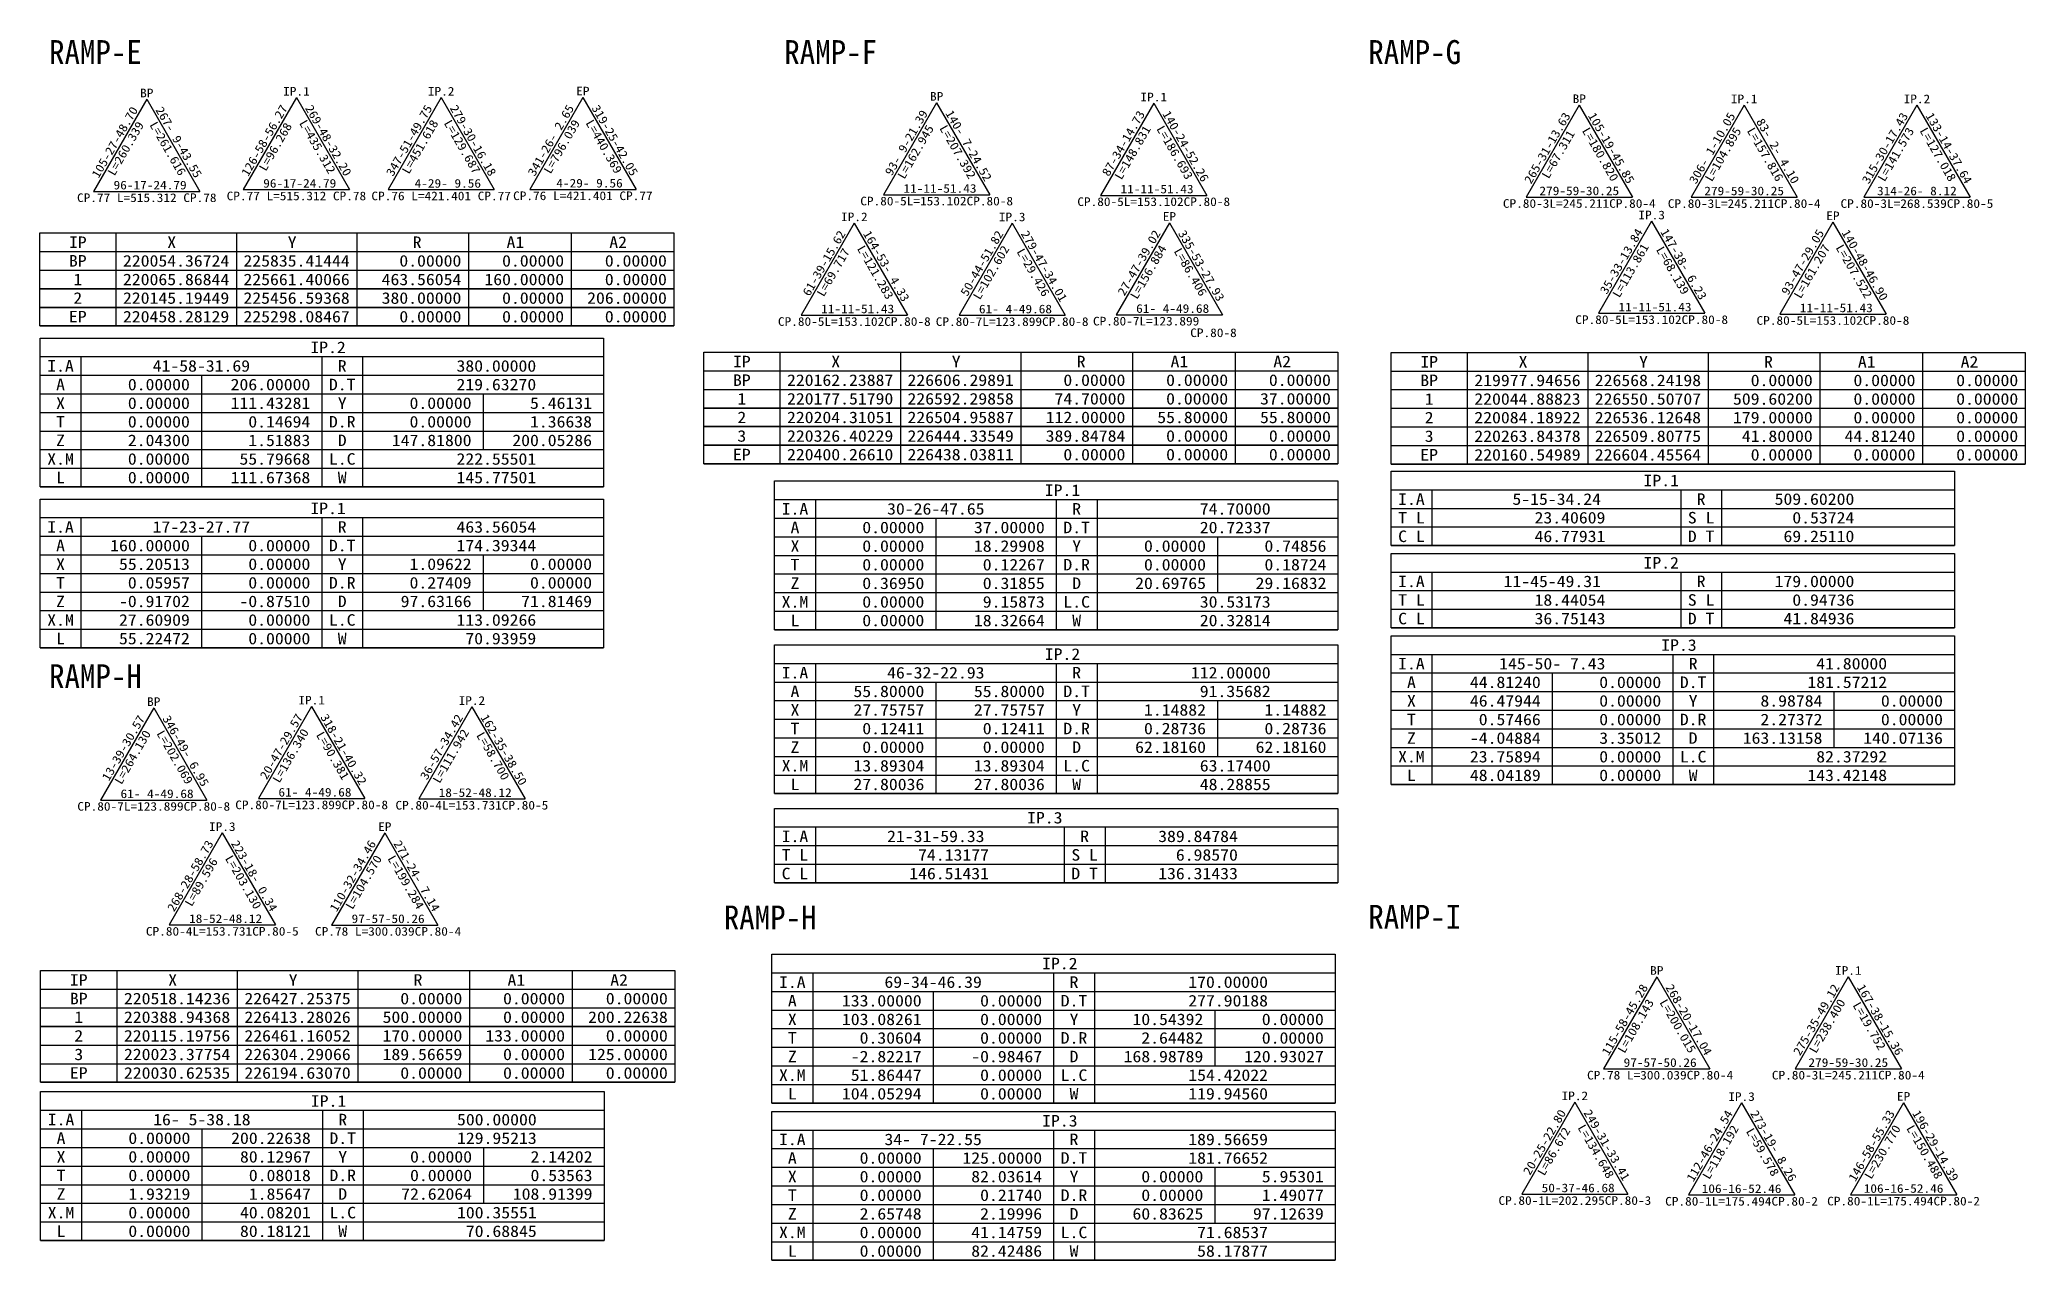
# Model space of a CAD drawing. Extents: x 232315 to 233100, y 219712 to 220194.
import ezdxf
from ezdxf.enums import TextEntityAlignment as Align

# ---------------------------------------------------------------- set-up
doc = ezdxf.new("R2010")
doc.units = 0
doc.header["$LTSCALE"] = 127
doc.header["$MEASUREMENT"] = 0
for name, color, linetype in [('CA-ALGN-TEXT', 3, 'CONTINUOUS'), ('CA-LEAD', 1, 'CONTINUOUS'), ('CA-TABL-LIN1', 4, 'CONTINUOUS'), ('CA-TABL-LIN2', 1, 'CONTINUOUS'), ('CA-TABL-TEX1', 6, 'CONTINUOUS'), ('CA-TABL-TEX2', 3, 'CONTINUOUS'), ('CA-TEXT', 3, 'CONTINUOUS'), ('CZ-TEX1', 6, 'CONTINUOUS')]:
    doc.layers.add(name, color=color, linetype=linetype)
doc.styles.add('GHS', font='DotumChe.ttf')

msp = doc.modelspace()

# ---------------------------------------------------------------- texts
at = {"layer": 'CA-ALGN-TEXT', "style": 'GHS', "width": 1.128305}
for s, p, p2 in [('BP', (232354.86, 220171.05), (232360.11, 220171.05)), ('IP.1', (232411.36, 220171.75), (232421.86, 220171.75)), ('IP.2', (232468.55, 220171.75), (232479.05, 220171.75)), ('EP', (232527.17, 220171.81), (232532.42, 220171.81)), ('BP', (232666.96, 220169.73), (232672.21, 220169.73)), ('IP.1', (232750.1, 220169.48), (232760.6, 220169.48)), ('BP', (232920.87, 220168.78), (232926.12, 220168.78)), ('IP.1', (232983.39, 220168.74), (232993.89, 220168.74)), ('IP.2', (233051.64, 220168.74), (233062.14, 220168.74)), ('CP.77', (232329.93, 220129.69), (232343.05, 220129.69)), ('CP.77', (232329.93, 220129.69), (232343.05, 220129.69)), ('CP.78', (232371.93, 220129.69), (232385.05, 220129.69)), ('CP.78', (232371.93, 220129.69), (232385.05, 220129.69)), ('CP.77', (232389.05, 220130.39), (232402.17, 220130.39)), ('CP.78', (232431.05, 220130.39), (232444.17, 220130.39)), ('CP.76', (232446.24, 220130.39), (232459.36, 220130.39)), ('CP.77', (232488.24, 220130.39), (232501.36, 220130.39)), ('CP.76', (232502.23, 220130.45), (232515.35, 220130.45)), ('CP.76', (232502.23, 220130.45), (232515.35, 220130.45)), ('CP.77', (232544.23, 220130.45), (232557.35, 220130.45)), ('CP.77', (232544.23, 220130.45), (232557.35, 220130.45)), ('CP.80-5', (232639.4, 220128.37), (232657.77, 220128.37)), ('CP.80-8', (232681.4, 220128.37), (232699.77, 220128.37)), ('CP.80-5', (232725.16, 220128.12), (232743.53, 220128.12)), ('CP.80-8', (232767.16, 220128.12), (232785.53, 220128.12)), ('IP.2', (232631.8, 220122.14), (232642.3, 220122.14)), ('IP.3', (232694.16, 220122.1), (232704.66, 220122.1)), ('EP', (232758.91, 220122.29), (232764.16, 220122.29)), ('CP.80-3', (232893.31, 220127.41), (232911.68, 220127.41)), ('CP.80-4', (232935.31, 220127.41), (232953.68, 220127.41)), ('IP.3', (232946.84, 220122.88), (232957.34, 220122.88)), ('CP.80-3', (232958.46, 220127.38), (232976.83, 220127.38)), ('CP.80-4', (233000.46, 220127.38), (233018.83, 220127.38)), ('EP', (233021.09, 220122.55), (233026.34, 220122.55)), ('CP.80-3', (233026.71, 220127.38), (233045.08, 220127.38)), ('CP.80-5', (233068.71, 220127.38), (233087.08, 220127.38)), ('CP.80-7', (232731.35, 220080.93), (232749.72, 220080.93)), ('CP.80-5', (232921.9, 220081.52), (232940.28, 220081.52)), ('CP.80-8', (232963.9, 220081.52), (232982.28, 220081.52)), ('CP.80-5', (232993.53, 220081.19), (233011.91, 220081.19)), ('CP.80-8', (233035.53, 220081.19), (233053.91, 220081.19)), ('CP.80-5', (232606.86, 220080.78), (232625.24, 220080.78)), ('CP.80-8', (232648.86, 220080.78), (232667.24, 220080.78)), ('CP.80-7', (232669.23, 220080.74), (232687.6, 220080.74)), ('CP.80-8', (232711.23, 220080.74), (232729.6, 220080.74)), ('CP.80-8', (232769.77, 220076.34), (232788.15, 220076.34)), ('BP', (232357.61, 219930.59), (232362.86, 219930.59)), ('IP.1', (232417.38, 219931.19), (232427.88, 219931.19)), ('IP.2', (232480.69, 219931.04), (232491.19, 219931.04)), ('CP.80-7', (232330.05, 219889.23), (232348.43, 219889.23)), ('CP.80-8', (232372.05, 219889.23), (232390.43, 219889.23)), ('CP.80-7', (232392.45, 219889.83), (232410.82, 219889.83)), ('CP.80-8', (232434.45, 219889.83), (232452.82, 219889.83)), ('CP.80-4', (232455.75, 219889.68), (232474.13, 219889.68)), ('CP.80-5', (232497.75, 219889.68), (232516.13, 219889.68)), ('IP.3', (232382.08, 219881.24), (232392.58, 219881.24)), ('EP', (232448.9, 219881.21), (232454.15, 219881.21)), ('CP.80-4', (232357.14, 219839.88), (232375.52, 219839.88)), ('CP.80-5', (232399.14, 219839.88), (232417.52, 219839.88)), ('CP.78', (232423.97, 219839.85), (232437.09, 219839.85)), ('CP.80-4', (232463.34, 219839.85), (232481.72, 219839.85)), ('BP', (232951.49, 219824.4), (232956.74, 219824.4)), ('IP.1', (233024.53, 219824.4), (233035.03, 219824.4)), ('CP.78', (232926.56, 219783.04), (232939.68, 219783.04)), ('CP.80-4', (232965.93, 219783.04), (232984.31, 219783.04)), ('CP.80-3', (232999.59, 219783.04), (233017.96, 219783.04)), ('CP.80-4', (233041.59, 219783.04), (233059.96, 219783.04)), ('IP.2', (232916.49, 219774.88), (232926.99, 219774.88)), ('IP.3', (232982.36, 219774.58), (232992.86, 219774.58)), ('EP', (233048.99, 219774.65), (233054.24, 219774.65)), ('CP.80-1', (232891.56, 219733.52), (232909.93, 219733.52)), ('CP.80-3', (232933.56, 219733.52), (232951.93, 219733.52)), ('CP.80-1', (232957.42, 219733.22), (232975.8, 219733.22)), ('CP.80-2', (232999.42, 219733.22), (233017.8, 219733.22)), ('CP.80-1', (233021.43, 219733.29), (233039.81, 219733.29)), ('CP.80-2', (233063.43, 219733.29), (233081.81, 219733.29))]:
    msp.add_text(s, height=3.413, dxfattribs=at).set_placement(p, p2, align=Align.FIT)
at = {"layer": 'CA-TABL-TEX1', "style": 'GHS', "width": 1.128305}
for s, p, p2 in [('IP', (232326.73, 220111.54), (232333.73, 220111.54)), ('X', (232365.58, 220111.54), (232369.08, 220111.54)), ('Y', (232413.18, 220111.54), (232416.68, 220111.54)), ('R', (232462.53, 220111.54), (232466.03, 220111.54)), ('A1', (232499.63, 220111.54), (232506.63, 220111.54)), ('A2', (232540.23, 220111.54), (232547.23, 220111.54)), ('IP.2', (232422.11, 220070.02), (232436.11, 220070.02)), ('IP', (232589.1, 220064.4), (232596.1, 220064.4)), ('X', (232627.95, 220064.4), (232631.45, 220064.4)), ('Y', (232675.55, 220064.4), (232679.05, 220064.4)), ('R', (232724.9, 220064.4), (232728.4, 220064.4)), ('A1', (232762, 220064.4), (232769, 220064.4)), ('A2', (232802.6, 220064.4), (232809.6, 220064.4)), ('IP', (232860.67, 220064.32), (232867.67, 220064.32)), ('X', (232899.52, 220064.32), (232903.02, 220064.32)), ('Y', (232947.12, 220064.32), (232950.62, 220064.32)), ('R', (232996.47, 220064.32), (232999.97, 220064.32)), ('A1', (233033.57, 220064.32), (233040.57, 220064.32)), ('A2', (233074.17, 220064.32), (233081.17, 220064.32)), ('IP.1', (232948.87, 220017.41), (232962.87, 220017.41)), ('IP.1', (232712.3, 220013.56), (232726.3, 220013.56)), ('IP.1', (232422.11, 220006.41), (232436.11, 220006.41)), ('IP.2', (232948.87, 219984.91), (232962.87, 219984.91)), ('IP.2', (232712.3, 219948.82), (232726.3, 219948.82)), ('IP.3', (232955.87, 219952.4), (232969.87, 219952.4)), ('IP.3', (232705.3, 219884.19), (232719.3, 219884.19)), ('IP.2', (232711.25, 219826.59), (232725.25, 219826.59)), ('IP', (232327.11, 219820.09), (232334.11, 219820.09)), ('X', (232365.96, 219820.09), (232369.46, 219820.09)), ('Y', (232413.56, 219820.09), (232417.06, 219820.09)), ('R', (232462.91, 219820.09), (232466.41, 219820.09)), ('A1', (232500.01, 219820.09), (232507.01, 219820.09)), ('A2', (232540.61, 219820.09), (232547.61, 219820.09)), ('IP.1', (232422.31, 219772.28), (232436.31, 219772.28)), ('IP.3', (232711.25, 219764.46), (232725.25, 219764.46))]:
    msp.add_text(s, height=4.55, dxfattribs=at).set_placement(p, p2, align=Align.FIT)
at = {"layer": 'CA-TABL-TEX2', "style": 'GHS', "width": 1.128305}
for s, p, p2 in [('BP', (232326.73, 220104.19), (232333.73, 220104.19)), ('220054.36724', (232348.08, 220104.19), (232390.08, 220104.19)), ('225835.41444', (232395.68, 220104.19), (232437.68, 220104.19)), ('    0.00000', (232443.28, 220104.19), (232481.78, 220104.19)), ('   0.00000', (232487.38, 220104.19), (232522.38, 220104.19)), ('   0.00000', (232527.98, 220104.19), (232562.98, 220104.19)), ('1', (232328.48, 220096.84), (232331.98, 220096.84)), ('220065.86844', (232348.08, 220096.84), (232390.08, 220096.84)), ('225661.40066', (232395.68, 220096.84), (232437.68, 220096.84)), ('  463.56054', (232443.28, 220096.84), (232481.78, 220096.84)), (' 160.00000', (232487.38, 220096.84), (232522.38, 220096.84)), ('   0.00000', (232527.98, 220096.84), (232562.98, 220096.84)), ('2', (232328.48, 220089.49), (232331.98, 220089.49)), ('220145.19449', (232348.08, 220089.49), (232390.08, 220089.49)), ('225456.59368', (232395.68, 220089.49), (232437.68, 220089.49)), ('  380.00000', (232443.28, 220089.49), (232481.78, 220089.49)), ('   0.00000', (232487.38, 220089.49), (232522.38, 220089.49)), (' 206.00000', (232527.98, 220089.49), (232562.98, 220089.49)), ('EP', (232326.73, 220082.14), (232333.73, 220082.14)), ('220458.28129', (232348.08, 220082.14), (232390.08, 220082.14)), ('225298.08467', (232395.68, 220082.14), (232437.68, 220082.14)), ('    0.00000', (232443.28, 220082.14), (232481.78, 220082.14)), ('   0.00000', (232487.38, 220082.14), (232522.38, 220082.14)), ('   0.00000', (232527.98, 220082.14), (232562.98, 220082.14)), ('I.A', (232318.16, 220062.67), (232328.66, 220062.67)), ('41-58-31.69', (232359.81, 220062.67), (232398.31, 220062.67)), ('41-58-31.69', (232359.81, 220062.67), (232398.31, 220062.67)), ('R', (232432.96, 220062.67), (232436.46, 220062.67)), ('   380.00000', (232469.36, 220062.67), (232511.36, 220062.67)), ('BP', (232589.1, 220057.05), (232596.1, 220057.05)), ('220162.23887', (232610.45, 220057.05), (232652.45, 220057.05)), ('226606.29891', (232658.05, 220057.05), (232700.05, 220057.05)), ('    0.00000', (232705.65, 220057.05), (232744.15, 220057.05)), ('   0.00000', (232749.75, 220057.05), (232784.75, 220057.05)), ('   0.00000', (232790.35, 220057.05), (232825.35, 220057.05)), ('BP', (232860.67, 220056.97), (232867.67, 220056.97)), ('219977.94656', (232882.02, 220056.97), (232924.02, 220056.97)), ('226568.24198', (232929.62, 220056.97), (232971.62, 220056.97)), ('    0.00000', (232977.22, 220056.97), (233015.72, 220056.97)), ('   0.00000', (233021.32, 220056.97), (233056.32, 220056.97)), ('   0.00000', (233061.92, 220056.97), (233096.92, 220056.97)), ('A', (232321.66, 220055.32), (232325.16, 220055.32)), ('     0.00000', (232332.51, 220055.32), (232374.51, 220055.32)), ('   206.00000', (232380.11, 220055.32), (232422.11, 220055.32)), ('D.T', (232429.46, 220055.32), (232439.96, 220055.32)), ('   219.63270', (232469.36, 220055.32), (232511.36, 220055.32)), ('1', (232590.85, 220049.7), (232594.35, 220049.7)), ('220177.51790', (232610.45, 220049.7), (232652.45, 220049.7)), ('226592.29858', (232658.05, 220049.7), (232700.05, 220049.7)), ('   74.70000', (232705.65, 220049.7), (232744.15, 220049.7)), ('   0.00000', (232749.75, 220049.7), (232784.75, 220049.7)), ('  37.00000', (232790.35, 220049.7), (232825.35, 220049.7)), ('1', (232862.42, 220049.62), (232865.92, 220049.62)), ('220044.88823', (232882.02, 220049.62), (232924.02, 220049.62)), ('226550.50707', (232929.62, 220049.62), (232971.62, 220049.62)), ('  509.60200', (232977.22, 220049.62), (233015.72, 220049.62)), ('   0.00000', (233021.32, 220049.62), (233056.32, 220049.62)), ('   0.00000', (233061.92, 220049.62), (233096.92, 220049.62)), ('T', (232321.66, 220040.62), (232325.16, 220040.62)), ('X', (232321.66, 220047.97), (232325.16, 220047.97)), ('     0.00000', (232332.51, 220047.97), (232374.51, 220047.97)), ('   111.43281', (232380.11, 220047.97), (232422.11, 220047.97)), ('D.R', (232429.46, 220040.62), (232439.96, 220040.62)), ('Y', (232432.96, 220047.97), (232436.46, 220047.97)), ('     0.00000', (232443.81, 220047.97), (232485.81, 220047.97)), ('     5.46131', (232491.41, 220047.97), (232533.41, 220047.97)), ('2', (232590.85, 220042.35), (232594.35, 220042.35)), ('220204.31051', (232610.45, 220042.35), (232652.45, 220042.35)), ('226504.95887', (232658.05, 220042.35), (232700.05, 220042.35)), ('  112.00000', (232705.65, 220042.35), (232744.15, 220042.35)), ('  55.80000', (232749.75, 220042.35), (232784.75, 220042.35)), ('  55.80000', (232790.35, 220042.35), (232825.35, 220042.35)), ('2', (232862.42, 220042.27), (232865.92, 220042.27)), ('220084.18922', (232882.02, 220042.27), (232924.02, 220042.27)), ('226536.12648', (232929.62, 220042.27), (232971.62, 220042.27)), ('  179.00000', (232977.22, 220042.27), (233015.72, 220042.27)), ('   0.00000', (233021.32, 220042.27), (233056.32, 220042.27)), ('   0.00000', (233061.92, 220042.27), (233096.92, 220042.27)), ('Z', (232321.66, 220033.27), (232325.16, 220033.27)), ('     2.04300', (232332.51, 220033.27), (232374.51, 220033.27)), ('     0.00000', (232332.51, 220040.62), (232374.51, 220040.62)), ('     0.14694', (232380.11, 220040.62), (232422.11, 220040.62)), ('     1.51883', (232380.11, 220033.27), (232422.11, 220033.27)), ('D', (232432.96, 220033.27), (232436.46, 220033.27)), ('   147.81800', (232443.81, 220033.27), (232485.81, 220033.27)), ('     0.00000', (232443.81, 220040.62), (232485.81, 220040.62)), ('   200.05286', (232491.41, 220033.27), (232533.41, 220033.27)), ('     1.36638', (232491.41, 220040.62), (232533.41, 220040.62)), ('3', (232590.85, 220035), (232594.35, 220035)), ('220326.40229', (232610.45, 220035), (232652.45, 220035)), ('226444.33549', (232658.05, 220035), (232700.05, 220035)), ('  389.84784', (232705.65, 220035), (232744.15, 220035)), ('   0.00000', (232749.75, 220035), (232784.75, 220035)), ('   0.00000', (232790.35, 220035), (232825.35, 220035)), ('3', (232862.42, 220034.92), (232865.92, 220034.92)), ('220263.84378', (232882.02, 220034.92), (232924.02, 220034.92)), ('226509.80775', (232929.62, 220034.92), (232971.62, 220034.92)), ('   41.80000', (232977.22, 220034.92), (233015.72, 220034.92)), ('  44.81240', (233021.32, 220034.92), (233056.32, 220034.92)), ('   0.00000', (233061.92, 220034.92), (233096.92, 220034.92)), ('X.M', (232318.16, 220025.92), (232328.66, 220025.92)), ('     0.00000', (232332.51, 220025.92), (232374.51, 220025.92)), ('    55.79668', (232380.11, 220025.92), (232422.11, 220025.92)), ('L.C', (232429.46, 220025.92), (232439.96, 220025.92)), ('   222.55501', (232469.36, 220025.92), (232511.36, 220025.92)), ('EP', (232589.1, 220027.65), (232596.1, 220027.65)), ('220400.26610', (232610.45, 220027.65), (232652.45, 220027.65)), ('226438.03811', (232658.05, 220027.65), (232700.05, 220027.65)), ('    0.00000', (232705.65, 220027.65), (232744.15, 220027.65)), ('   0.00000', (232749.75, 220027.65), (232784.75, 220027.65)), ('   0.00000', (232790.35, 220027.65), (232825.35, 220027.65)), ('EP', (232860.67, 220027.57), (232867.67, 220027.57)), ('220160.54989', (232882.02, 220027.57), (232924.02, 220027.57)), ('226604.45564', (232929.62, 220027.57), (232971.62, 220027.57)), ('    0.00000', (232977.22, 220027.57), (233015.72, 220027.57)), ('   0.00000', (233021.32, 220027.57), (233056.32, 220027.57)), ('   0.00000', (233061.92, 220027.57), (233096.92, 220027.57)), ('L', (232321.66, 220018.57), (232325.16, 220018.57)), ('     0.00000', (232332.51, 220018.57), (232374.51, 220018.57)), ('   111.67368', (232380.11, 220018.57), (232422.11, 220018.57)), ('W', (232432.96, 220018.57), (232436.46, 220018.57)), ('   145.77501', (232469.36, 220018.57), (232511.36, 220018.57)), ('I.A', (232851.92, 220010.06), (232862.42, 220010.06)), (' 5-15-34.24', (232893.57, 220010.06), (232932.07, 220010.06)), (' 5-15-34.24', (232893.57, 220010.06), (232932.07, 220010.06)), ('R', (232969.87, 220010.06), (232973.37, 220010.06)), ('   509.60200', (232990.17, 220010.06), (233032.17, 220010.06)), ('I.A', (232608.35, 220006.21), (232618.85, 220006.21)), ('30-26-47.65', (232650, 220006.21), (232688.5, 220006.21)), ('30-26-47.65', (232650, 220006.21), (232688.5, 220006.21)), ('R', (232723.15, 220006.21), (232726.65, 220006.21)), ('    74.70000', (232759.55, 220006.21), (232801.55, 220006.21)), ('T L', (232851.92, 220002.71), (232862.42, 220002.71)), ('    23.40609', (232891.82, 220002.71), (232933.82, 220002.71)), ('S L', (232966.37, 220002.71), (232976.87, 220002.71)), ('     0.53724', (232990.17, 220002.71), (233032.17, 220002.71)), ('I.A', (232318.16, 219999.06), (232328.66, 219999.06)), ('17-23-27.77', (232359.81, 219999.06), (232398.31, 219999.06)), ('17-23-27.77', (232359.81, 219999.06), (232398.31, 219999.06)), ('R', (232432.96, 219999.06), (232436.46, 219999.06)), ('   463.56054', (232469.36, 219999.06), (232511.36, 219999.06)), ('A', (232611.85, 219998.86), (232615.35, 219998.86)), ('     0.00000', (232622.7, 219998.86), (232664.7, 219998.86)), ('    37.00000', (232670.3, 219998.86), (232712.3, 219998.86)), ('D.T', (232719.65, 219998.86), (232730.15, 219998.86)), ('    20.72337', (232759.55, 219998.86), (232801.55, 219998.86)), ('C L', (232851.92, 219995.36), (232862.42, 219995.36)), ('    46.77931', (232891.82, 219995.36), (232933.82, 219995.36)), ('D T', (232966.37, 219995.36), (232976.87, 219995.36)), ('    69.25110', (232990.17, 219995.36), (233032.17, 219995.36)), ('A', (232321.66, 219991.71), (232325.16, 219991.71)), ('   160.00000', (232332.51, 219991.71), (232374.51, 219991.71)), ('     0.00000', (232380.11, 219991.71), (232422.11, 219991.71)), ('D.T', (232429.46, 219991.71), (232439.96, 219991.71)), ('   174.39344', (232469.36, 219991.71), (232511.36, 219991.71)), ('X', (232611.85, 219991.51), (232615.35, 219991.51)), ('     0.00000', (232622.7, 219991.51), (232664.7, 219991.51)), ('    18.29908', (232670.3, 219991.51), (232712.3, 219991.51)), ('Y', (232723.15, 219991.51), (232726.65, 219991.51)), ('     0.00000', (232734, 219991.51), (232776, 219991.51)), ('     0.74856', (232781.6, 219991.51), (232823.6, 219991.51)), ('X', (232321.66, 219984.36), (232325.16, 219984.36)), ('    55.20513', (232332.51, 219984.36), (232374.51, 219984.36)), ('     0.00000', (232380.11, 219984.36), (232422.11, 219984.36)), ('Y', (232432.96, 219984.36), (232436.46, 219984.36)), ('     1.09622', (232443.81, 219984.36), (232485.81, 219984.36)), ('     0.00000', (232491.41, 219984.36), (232533.41, 219984.36)), ('T', (232611.85, 219984.16), (232615.35, 219984.16)), ('     0.00000', (232622.7, 219984.16), (232664.7, 219984.16)), ('     0.12267', (232670.3, 219984.16), (232712.3, 219984.16)), ('D.R', (232719.65, 219984.16), (232730.15, 219984.16)), ('     0.00000', (232734, 219984.16), (232776, 219984.16)), ('     0.18724', (232781.6, 219984.16), (232823.6, 219984.16)), ('T', (232321.66, 219977.01), (232325.16, 219977.01)), ('     0.05957', (232332.51, 219977.01), (232374.51, 219977.01)), ('     0.00000', (232380.11, 219977.01), (232422.11, 219977.01)), ('D.R', (232429.46, 219977.01), (232439.96, 219977.01)), ('     0.27409', (232443.81, 219977.01), (232485.81, 219977.01)), ('     0.00000', (232491.41, 219977.01), (232533.41, 219977.01)), ('Z', (232611.85, 219976.81), (232615.35, 219976.81)), ('     0.36950', (232622.7, 219976.81), (232664.7, 219976.81)), ('     0.31855', (232670.3, 219976.81), (232712.3, 219976.81)), ('D', (232723.15, 219976.81), (232726.65, 219976.81)), ('    20.69765', (232734, 219976.81), (232776, 219976.81)), ('    29.16832', (232781.6, 219976.81), (232823.6, 219976.81)), ('T L', (232851.92, 219970.21), (232862.42, 219970.21)), ('I.A', (232851.92, 219977.56), (232862.42, 219977.56)), ('11-45-49.31', (232893.57, 219977.56), (232932.07, 219977.56)), ('11-45-49.31', (232893.57, 219977.56), (232932.07, 219977.56)), ('    18.44054', (232891.82, 219970.21), (232933.82, 219970.21)), ('S L', (232966.37, 219970.21), (232976.87, 219970.21)), ('R', (232969.87, 219977.56), (232973.37, 219977.56)), ('   179.00000', (232990.17, 219977.56), (233032.17, 219977.56)), ('     0.94736', (232990.17, 219970.21), (233032.17, 219970.21)), ('X.M', (232318.16, 219962.31), (232328.66, 219962.31)), ('Z', (232321.66, 219969.66), (232325.16, 219969.66)), ('    27.60909', (232332.51, 219962.31), (232374.51, 219962.31)), ('    -0.91702', (232332.51, 219969.66), (232374.51, 219969.66)), ('    -0.87510', (232380.11, 219969.66), (232422.11, 219969.66)), ('     0.00000', (232380.11, 219962.31), (232422.11, 219962.31)), ('L.C', (232429.46, 219962.31), (232439.96, 219962.31)), ('D', (232432.96, 219969.66), (232436.46, 219969.66)), ('    97.63166', (232443.81, 219969.66), (232485.81, 219969.66)), ('   113.09266', (232469.36, 219962.31), (232511.36, 219962.31)), ('    71.81469', (232491.41, 219969.66), (232533.41, 219969.66)), ('X.M', (232608.35, 219969.46), (232618.85, 219969.46)), ('     0.00000', (232622.7, 219969.46), (232664.7, 219969.46)), ('     9.15873', (232670.3, 219969.46), (232712.3, 219969.46)), ('L.C', (232719.65, 219969.46), (232730.15, 219969.46)), ('    30.53173', (232759.55, 219969.46), (232801.55, 219969.46)), ('C L', (232851.92, 219962.86), (232862.42, 219962.86)), ('    36.75143', (232891.82, 219962.86), (232933.82, 219962.86)), ('D T', (232966.37, 219962.86), (232976.87, 219962.86)), ('    41.84936', (232990.17, 219962.86), (233032.17, 219962.86)), ('L', (232321.66, 219954.96), (232325.16, 219954.96)), ('    55.22472', (232332.51, 219954.96), (232374.51, 219954.96)), ('     0.00000', (232380.11, 219954.96), (232422.11, 219954.96)), ('W', (232432.96, 219954.96), (232436.46, 219954.96)), ('    70.93959', (232469.36, 219954.96), (232511.36, 219954.96)), ('L', (232611.85, 219962.11), (232615.35, 219962.11)), ('     0.00000', (232622.7, 219962.11), (232664.7, 219962.11)), ('    18.32664', (232670.3, 219962.11), (232712.3, 219962.11)), ('W', (232723.15, 219962.11), (232726.65, 219962.11)), ('    20.32814', (232759.55, 219962.11), (232801.55, 219962.11)), ('I.A', (232608.35, 219941.47), (232618.85, 219941.47)), ('46-32-22.93', (232650, 219941.47), (232688.5, 219941.47)), ('46-32-22.93', (232650, 219941.47), (232688.5, 219941.47)), ('R', (232723.15, 219941.47), (232726.65, 219941.47)), ('   112.00000', (232759.55, 219941.47), (232801.55, 219941.47)), ('I.A', (232851.92, 219945.05), (232862.42, 219945.05)), ('145-50- 7.43', (232891.82, 219945.05), (232933.82, 219945.05)), ('145-50- 7.43', (232891.82, 219945.05), (232933.82, 219945.05)), ('R', (232966.72, 219945.05), (232970.22, 219945.05)), ('    41.80000', (233003.12, 219945.05), (233045.12, 219945.05)), ('A', (232611.85, 219934.12), (232615.35, 219934.12)), ('    55.80000', (232622.7, 219934.12), (232664.7, 219934.12)), ('    55.80000', (232670.3, 219934.12), (232712.3, 219934.12)), ('D.T', (232719.65, 219934.12), (232730.15, 219934.12)), ('    91.35682', (232759.55, 219934.12), (232801.55, 219934.12)), ('A', (232855.42, 219937.7), (232858.92, 219937.7)), ('    44.81240', (232866.27, 219937.7), (232908.27, 219937.7)), ('     0.00000', (232913.87, 219937.7), (232955.87, 219937.7)), ('D.T', (232963.22, 219937.7), (232973.72, 219937.7)), ('   181.57212', (233003.12, 219937.7), (233045.12, 219937.7)), ('X', (232611.85, 219926.77), (232615.35, 219926.77)), ('    27.75757', (232622.7, 219926.77), (232664.7, 219926.77)), ('    27.75757', (232670.3, 219926.77), (232712.3, 219926.77)), ('Y', (232723.15, 219926.77), (232726.65, 219926.77)), ('     1.14882', (232734, 219926.77), (232776, 219926.77)), ('     1.14882', (232781.6, 219926.77), (232823.6, 219926.77)), ('T', (232855.42, 219923), (232858.92, 219923)), ('X', (232855.42, 219930.35), (232858.92, 219930.35)), ('    46.47944', (232866.27, 219930.35), (232908.27, 219930.35)), ('     0.57466', (232866.27, 219923), (232908.27, 219923)), ('     0.00000', (232913.87, 219930.35), (232955.87, 219930.35)), ('     0.00000', (232913.87, 219923), (232955.87, 219923)), ('D.R', (232963.22, 219923), (232973.72, 219923)), ('Y', (232966.72, 219930.35), (232970.22, 219930.35)), ('     2.27372', (232977.57, 219923), (233019.57, 219923)), ('     8.98784', (232977.57, 219930.35), (233019.57, 219930.35)), ('     0.00000', (233025.17, 219930.35), (233067.17, 219930.35)), ('     0.00000', (233025.17, 219923), (233067.17, 219923)), ('T', (232611.85, 219919.42), (232615.35, 219919.42)), ('     0.12411', (232622.7, 219919.42), (232664.7, 219919.42)), ('     0.12411', (232670.3, 219919.42), (232712.3, 219919.42)), ('D.R', (232719.65, 219919.42), (232730.15, 219919.42)), ('     0.28736', (232734, 219919.42), (232776, 219919.42)), ('     0.28736', (232781.6, 219919.42), (232823.6, 219919.42)), ('Z', (232855.42, 219915.65), (232858.92, 219915.65)), ('    -4.04884', (232866.27, 219915.65), (232908.27, 219915.65)), ('     3.35012', (232913.87, 219915.65), (232955.87, 219915.65)), ('D', (232966.72, 219915.65), (232970.22, 219915.65)), ('   163.13158', (232977.57, 219915.65), (233019.57, 219915.65)), ('   140.07136', (233025.17, 219915.65), (233067.17, 219915.65)), ('Z', (232611.85, 219912.07), (232615.35, 219912.07)), ('     0.00000', (232622.7, 219912.07), (232664.7, 219912.07)), ('     0.00000', (232670.3, 219912.07), (232712.3, 219912.07)), ('D', (232723.15, 219912.07), (232726.65, 219912.07)), ('    62.18160', (232734, 219912.07), (232776, 219912.07)), ('    62.18160', (232781.6, 219912.07), (232823.6, 219912.07)), ('X.M', (232851.92, 219908.3), (232862.42, 219908.3)), ('    23.75894', (232866.27, 219908.3), (232908.27, 219908.3)), ('     0.00000', (232913.87, 219908.3), (232955.87, 219908.3)), ('L.C', (232963.22, 219908.3), (232973.72, 219908.3)), ('    82.37292', (233003.12, 219908.3), (233045.12, 219908.3)), ('X.M', (232608.35, 219904.72), (232618.85, 219904.72)), ('    13.89304', (232622.7, 219904.72), (232664.7, 219904.72)), ('    13.89304', (232670.3, 219904.72), (232712.3, 219904.72)), ('L.C', (232719.65, 219904.72), (232730.15, 219904.72)), ('    63.17400', (232759.55, 219904.72), (232801.55, 219904.72)), ('L', (232855.42, 219900.95), (232858.92, 219900.95)), ('    48.04189', (232866.27, 219900.95), (232908.27, 219900.95)), ('     0.00000', (232913.87, 219900.95), (232955.87, 219900.95)), ('W', (232966.72, 219900.95), (232970.22, 219900.95)), ('   143.42148', (233003.12, 219900.95), (233045.12, 219900.95)), ('L', (232611.85, 219897.37), (232615.35, 219897.37)), ('    27.80036', (232622.7, 219897.37), (232664.7, 219897.37)), ('    27.80036', (232670.3, 219897.37), (232712.3, 219897.37)), ('W', (232723.15, 219897.37), (232726.65, 219897.37)), ('    48.28855', (232759.55, 219897.37), (232801.55, 219897.37)), ('I.A', (232608.35, 219876.84), (232618.85, 219876.84)), ('21-31-59.33', (232650, 219876.84), (232688.5, 219876.84)), ('21-31-59.33', (232650, 219876.84), (232688.5, 219876.84)), ('R', (232726.3, 219876.84), (232729.8, 219876.84)), ('   389.84784', (232746.6, 219876.84), (232788.6, 219876.84)), ('T L', (232608.35, 219869.49), (232618.85, 219869.49)), ('    74.13177', (232648.25, 219869.49), (232690.25, 219869.49)), ('S L', (232722.8, 219869.49), (232733.3, 219869.49)), ('     6.98570', (232746.6, 219869.49), (232788.6, 219869.49)), ('C L', (232608.35, 219862.14), (232618.85, 219862.14)), ('   146.51431', (232648.25, 219862.14), (232690.25, 219862.14)), ('D T', (232722.8, 219862.14), (232733.3, 219862.14)), ('   136.31433', (232746.6, 219862.14), (232788.6, 219862.14)), ('I.A', (232607.3, 219819.24), (232617.8, 219819.24)), ('69-34-46.39', (232648.95, 219819.24), (232687.45, 219819.24)), ('69-34-46.39', (232648.95, 219819.24), (232687.45, 219819.24)), ('R', (232722.1, 219819.24), (232725.6, 219819.24)), ('   170.00000', (232758.5, 219819.24), (232800.5, 219819.24)), ('BP', (232327.11, 219812.74), (232334.11, 219812.74)), ('1', (232328.86, 219805.39), (232332.36, 219805.39)), ('220518.14236', (232348.46, 219812.74), (232390.46, 219812.74)), ('220388.94368', (232348.46, 219805.39), (232390.46, 219805.39)), ('226427.25375', (232396.06, 219812.74), (232438.06, 219812.74)), ('226413.28026', (232396.06, 219805.39), (232438.06, 219805.39)), ('  500.00000', (232443.66, 219805.39), (232482.16, 219805.39)), ('    0.00000', (232443.66, 219812.74), (232482.16, 219812.74)), ('   0.00000', (232487.76, 219812.74), (232522.76, 219812.74)), ('   0.00000', (232487.76, 219805.39), (232522.76, 219805.39)), (' 200.22638', (232528.36, 219805.39), (232563.36, 219805.39)), ('   0.00000', (232528.36, 219812.74), (232563.36, 219812.74)), ('A', (232610.8, 219811.89), (232614.3, 219811.89)), ('   133.00000', (232621.65, 219811.89), (232663.65, 219811.89)), ('     0.00000', (232669.25, 219811.89), (232711.25, 219811.89)), ('D.T', (232718.6, 219811.89), (232729.1, 219811.89)), ('   277.90188', (232758.5, 219811.89), (232800.5, 219811.89)), ('2', (232328.86, 219798.04), (232332.36, 219798.04)), ('220115.19756', (232348.46, 219798.04), (232390.46, 219798.04)), ('226461.16052', (232396.06, 219798.04), (232438.06, 219798.04)), ('  170.00000', (232443.66, 219798.04), (232482.16, 219798.04)), (' 133.00000', (232487.76, 219798.04), (232522.76, 219798.04)), ('   0.00000', (232528.36, 219798.04), (232563.36, 219798.04)), ('X', (232610.8, 219804.54), (232614.3, 219804.54)), ('   103.08261', (232621.65, 219804.54), (232663.65, 219804.54)), ('     0.00000', (232669.25, 219804.54), (232711.25, 219804.54)), ('Y', (232722.1, 219804.54), (232725.6, 219804.54)), ('    10.54392', (232732.95, 219804.54), (232774.95, 219804.54)), ('     0.00000', (232780.55, 219804.54), (232822.55, 219804.54)), ('3', (232328.86, 219790.69), (232332.36, 219790.69)), ('220023.37754', (232348.46, 219790.69), (232390.46, 219790.69)), ('226304.29066', (232396.06, 219790.69), (232438.06, 219790.69)), ('  189.56659', (232443.66, 219790.69), (232482.16, 219790.69)), ('   0.00000', (232487.76, 219790.69), (232522.76, 219790.69)), (' 125.00000', (232528.36, 219790.69), (232563.36, 219790.69)), ('T', (232610.8, 219797.19), (232614.3, 219797.19)), ('Z', (232610.8, 219789.84), (232614.3, 219789.84)), ('    -2.82217', (232621.65, 219789.84), (232663.65, 219789.84)), ('     0.30604', (232621.65, 219797.19), (232663.65, 219797.19)), ('    -0.98467', (232669.25, 219789.84), (232711.25, 219789.84)), ('     0.00000', (232669.25, 219797.19), (232711.25, 219797.19)), ('D.R', (232718.6, 219797.19), (232729.1, 219797.19)), ('D', (232722.1, 219789.84), (232725.6, 219789.84)), ('   168.98789', (232732.95, 219789.84), (232774.95, 219789.84)), ('     2.64482', (232732.95, 219797.19), (232774.95, 219797.19)), ('   120.93027', (232780.55, 219789.84), (232822.55, 219789.84)), ('     0.00000', (232780.55, 219797.19), (232822.55, 219797.19)), ('EP', (232327.11, 219783.34), (232334.11, 219783.34)), ('220030.62535', (232348.46, 219783.34), (232390.46, 219783.34)), ('226194.63070', (232396.06, 219783.34), (232438.06, 219783.34)), ('    0.00000', (232443.66, 219783.34), (232482.16, 219783.34)), ('   0.00000', (232487.76, 219783.34), (232522.76, 219783.34)), ('   0.00000', (232528.36, 219783.34), (232563.36, 219783.34)), ('X.M', (232607.3, 219782.49), (232617.8, 219782.49)), ('    51.86447', (232621.65, 219782.49), (232663.65, 219782.49)), ('     0.00000', (232669.25, 219782.49), (232711.25, 219782.49)), ('L.C', (232718.6, 219782.49), (232729.1, 219782.49)), ('   154.42022', (232758.5, 219782.49), (232800.5, 219782.49)), ('L', (232610.8, 219775.14), (232614.3, 219775.14)), ('   104.05294', (232621.65, 219775.14), (232663.65, 219775.14)), ('     0.00000', (232669.25, 219775.14), (232711.25, 219775.14)), ('W', (232722.1, 219775.14), (232725.6, 219775.14)), ('   119.94560', (232758.5, 219775.14), (232800.5, 219775.14)), ('I.A', (232318.36, 219764.93), (232328.86, 219764.93)), ('16- 5-38.18', (232360.01, 219764.93), (232398.51, 219764.93)), ('16- 5-38.18', (232360.01, 219764.93), (232398.51, 219764.93)), ('R', (232433.16, 219764.93), (232436.66, 219764.93)), ('   500.00000', (232469.56, 219764.93), (232511.56, 219764.93)), ('A', (232321.86, 219757.58), (232325.36, 219757.58)), ('     0.00000', (232332.71, 219757.58), (232374.71, 219757.58)), ('   200.22638', (232380.31, 219757.58), (232422.31, 219757.58)), ('D.T', (232429.66, 219757.58), (232440.16, 219757.58)), ('   129.95213', (232469.56, 219757.58), (232511.56, 219757.58)), ('I.A', (232607.3, 219757.11), (232617.8, 219757.11)), ('34- 7-22.55', (232648.95, 219757.11), (232687.45, 219757.11)), ('34- 7-22.55', (232648.95, 219757.11), (232687.45, 219757.11)), ('R', (232722.1, 219757.11), (232725.6, 219757.11)), ('   189.56659', (232758.5, 219757.11), (232800.5, 219757.11)), ('T', (232321.86, 219742.88), (232325.36, 219742.88)), ('X', (232321.86, 219750.23), (232325.36, 219750.23)), ('     0.00000', (232332.71, 219750.23), (232374.71, 219750.23)), ('     0.00000', (232332.71, 219742.88), (232374.71, 219742.88)), ('    80.12967', (232380.31, 219750.23), (232422.31, 219750.23)), ('     0.08018', (232380.31, 219742.88), (232422.31, 219742.88)), ('D.R', (232429.66, 219742.88), (232440.16, 219742.88)), ('Y', (232433.16, 219750.23), (232436.66, 219750.23)), ('     0.00000', (232444.01, 219750.23), (232486.01, 219750.23)), ('     0.00000', (232444.01, 219742.88), (232486.01, 219742.88)), ('     2.14202', (232491.61, 219750.23), (232533.61, 219750.23)), ('     0.53563', (232491.61, 219742.88), (232533.61, 219742.88)), ('A', (232610.8, 219749.76), (232614.3, 219749.76)), ('     0.00000', (232621.65, 219749.76), (232663.65, 219749.76)), ('   125.00000', (232669.25, 219749.76), (232711.25, 219749.76)), ('D.T', (232718.6, 219749.76), (232729.1, 219749.76)), ('   181.76652', (232758.5, 219749.76), (232800.5, 219749.76)), ('Z', (232321.86, 219735.53), (232325.36, 219735.53)), ('     1.93219', (232332.71, 219735.53), (232374.71, 219735.53)), ('     1.85647', (232380.31, 219735.53), (232422.31, 219735.53)), ('D', (232433.16, 219735.53), (232436.66, 219735.53)), ('    72.62064', (232444.01, 219735.53), (232486.01, 219735.53)), ('   108.91399', (232491.61, 219735.53), (232533.61, 219735.53)), ('T', (232610.8, 219735.06), (232614.3, 219735.06)), ('X', (232610.8, 219742.41), (232614.3, 219742.41)), ('     0.00000', (232621.65, 219742.41), (232663.65, 219742.41)), ('     0.00000', (232621.65, 219735.06), (232663.65, 219735.06)), ('    82.03614', (232669.25, 219742.41), (232711.25, 219742.41)), ('     0.21740', (232669.25, 219735.06), (232711.25, 219735.06)), ('D.R', (232718.6, 219735.06), (232729.1, 219735.06)), ('Y', (232722.1, 219742.41), (232725.6, 219742.41)), ('     0.00000', (232732.95, 219742.41), (232774.95, 219742.41)), ('     0.00000', (232732.95, 219735.06), (232774.95, 219735.06)), ('     5.95301', (232780.55, 219742.41), (232822.55, 219742.41)), ('     1.49077', (232780.55, 219735.06), (232822.55, 219735.06)), ('X.M', (232318.36, 219728.18), (232328.86, 219728.18)), ('     0.00000', (232332.71, 219728.18), (232374.71, 219728.18)), ('    40.08201', (232380.31, 219728.18), (232422.31, 219728.18)), ('L.C', (232429.66, 219728.18), (232440.16, 219728.18)), ('   100.35551', (232469.56, 219728.18), (232511.56, 219728.18)), ('Z', (232610.8, 219727.71), (232614.3, 219727.71)), ('     2.65748', (232621.65, 219727.71), (232663.65, 219727.71)), ('     2.19996', (232669.25, 219727.71), (232711.25, 219727.71)), ('D', (232722.1, 219727.71), (232725.6, 219727.71)), ('    60.83625', (232732.95, 219727.71), (232774.95, 219727.71)), ('    97.12639', (232780.55, 219727.71), (232822.55, 219727.71)), ('L', (232321.86, 219720.83), (232325.36, 219720.83)), ('     0.00000', (232332.71, 219720.83), (232374.71, 219720.83)), ('    80.18121', (232380.31, 219720.83), (232422.31, 219720.83)), ('W', (232433.16, 219720.83), (232436.66, 219720.83)), ('    70.68845', (232469.56, 219720.83), (232511.56, 219720.83)), ('X.M', (232607.3, 219720.36), (232617.8, 219720.36)), ('     0.00000', (232621.65, 219720.36), (232663.65, 219720.36)), ('    41.14759', (232669.25, 219720.36), (232711.25, 219720.36)), ('L.C', (232718.6, 219720.36), (232729.1, 219720.36)), ('    71.68537', (232758.5, 219720.36), (232800.5, 219720.36)), ('L', (232610.8, 219713.01), (232614.3, 219713.01)), ('     0.00000', (232621.65, 219713.01), (232663.65, 219713.01)), ('    82.42486', (232669.25, 219713.01), (232711.25, 219713.01)), ('W', (232722.1, 219713.01), (232725.6, 219713.01)), ('    58.17877', (232758.5, 219713.01), (232800.5, 219713.01))]:
    msp.add_text(s, height=4.55, dxfattribs=at).set_placement(p, p2, align=Align.FIT)
at = {"layer": 'CA-TEXT', "style": 'GHS', "width": 1.128305}
for s, height, rotation, p, p2 in [('105-27-48.70', 3.4125, 60, (232338.43, 220138.83), (232354.18, 220166.11)), ('105-27-48.70', 3.4125, 60, (232338.43, 220138.83), (232354.18, 220166.11)), ('267- 9-43.55', 3.4125, 300, (232360.8, 220166.11), (232376.55, 220138.83)), ('267- 9-43.55', 3.4125, 300, (232360.8, 220166.11), (232376.55, 220138.83)), ('126-58-56.27', 3.4125, 60, (232397.55, 220139.53), (232413.3, 220166.81)), ('269-48-32.20', 3.4125, 300, (232419.92, 220166.81), (232435.67, 220139.53)), ('347-51-49.75', 3.4125, 60, (232454.74, 220139.53), (232470.49, 220166.81)), ('279-30-16.18', 3.4125, 300, (232477.11, 220166.81), (232492.86, 220139.53)), ('341-26- 2.65', 3.4125, 60, (232510.73, 220139.59), (232526.48, 220166.87)), ('341-26- 2.65', 3.4125, 60, (232510.73, 220139.59), (232526.48, 220166.87)), ('319-25-42.05', 3.4125, 300, (232533.1, 220166.87), (232548.85, 220139.59)), ('319-25-42.05', 3.4125, 300, (232533.1, 220166.87), (232548.85, 220139.59)), (' 93- 9-21.39', 3.4125, 60, (232650.53, 220137.51), (232666.28, 220164.79)), ('140- 7-24.52', 3.4125, 300, (232672.89, 220164.79), (232688.64, 220137.51)), (' 87-34-14.73', 3.4125, 60, (232736.29, 220137.26), (232752.04, 220164.54)), ('140-24-52.26', 3.4125, 300, (232758.65, 220164.54), (232774.4, 220137.26)), ('265-31-13.63', 3.4125, 60, (232904.44, 220136.56), (232920.19, 220163.84)), ('105-19-45.85', 3.4125, 300, (232926.8, 220163.84), (232942.55, 220136.56)), ('306- 1-10.05', 3.4125, 60, (232969.59, 220136.52), (232985.34, 220163.8)), ('315-30-17.43', 3.4125, 60, (233037.84, 220136.52), (233053.59, 220163.8)), ('133-14-37.64', 3.4125, 300, (233060.2, 220163.8), (233075.95, 220136.52)), ('L=260.339', 3.413, 60, (232344.72, 220139.75), (232356.53, 220160.21)), ('L=260.339', 3.413, 60, (232344.72, 220139.75), (232356.53, 220160.21)), ('L=261.616', 3.413, 300, (232358.44, 220160.21), (232370.26, 220139.75)), ('L=261.616', 3.413, 300, (232358.44, 220160.21), (232370.26, 220139.75)), ('L=96.268', 3.413, 60, (232404.5, 220141.58), (232415, 220159.77)), ('L=435.312', 3.413, 300, (232417.57, 220160.91), (232429.38, 220140.45)), ('L=451.618', 3.413, 60, (232461.03, 220140.44), (232472.84, 220160.9)), ('L=129.687', 3.413, 300, (232474.75, 220160.9), (232486.57, 220140.44)), ('L=796.039', 3.413, 60, (232517.02, 220140.51), (232528.83, 220160.97)), ('L=796.039', 3.413, 60, (232517.02, 220140.51), (232528.83, 220160.97)), ('L=440.369', 3.413, 300, (232530.75, 220160.97), (232542.56, 220140.51)), ('L=440.369', 3.413, 300, (232530.75, 220160.97), (232542.56, 220140.51)), ('L=162.945', 3.413, 60, (232656.81, 220138.43), (232668.63, 220158.89)), ('L=207.392', 3.413, 300, (232670.54, 220158.89), (232682.35, 220138.43)), ('L=148.831', 3.413, 60, (232742.58, 220138.18), (232754.39, 220158.64)), ('L=186.693', 3.413, 300, (232756.3, 220158.64), (232768.11, 220138.18)), ('L=67.311', 3.413, 60, (232911.38, 220138.61), (232921.88, 220156.79)), ('L=180.820', 3.413, 300, (232924.45, 220157.93), (232936.27, 220137.47)), ('L=104.895', 3.413, 60, (232975.87, 220137.44), (232987.69, 220157.9)), ('L=157.816', 3.413, 300, (232989.6, 220157.9), (233001.41, 220137.44)), (' 83- 2- 4.10', 3.4125, 300, (232991.95, 220163.8), (233007.7, 220136.52)), ('L=141.573', 3.413, 60, (233044.12, 220137.44), (233055.94, 220157.9)), ('L=127.018', 3.413, 300, (233057.85, 220157.9), (233069.66, 220137.44)), (' 61-39-15.62', 3.4125, 60, (232617.99, 220089.92), (232633.74, 220117.2)), ('164-53- 4.33', 3.4125, 300, (232640.36, 220117.2), (232656.11, 220089.92)), (' 50-44-51.82', 3.4125, 60, (232680.36, 220089.88), (232696.11, 220117.16)), ('279-47-34.01', 3.4125, 300, (232702.72, 220117.16), (232718.47, 220089.88)), (' 27-47-39.02', 3.4125, 60, (232742.48, 220090.07), (232758.23, 220117.35)), ('335-53-27.93', 3.4125, 300, (232764.84, 220117.35), (232780.59, 220090.07)), (' 35-33-13.84', 3.4125, 60, (232933.03, 220090.66), (232948.78, 220117.94)), ('147-38- 6.23', 3.4125, 300, (232955.4, 220117.94), (232971.15, 220090.66)), (' 93-47-29.05', 3.4125, 60, (233004.66, 220090.33), (233020.41, 220117.61)), ('140-48-46.90', 3.4125, 300, (233027.03, 220117.61), (233042.78, 220090.33)), ('L=69.717', 3.413, 60, (232624.94, 220091.98), (232635.44, 220110.16)), ('L=121.283', 3.413, 300, (232638, 220111.3), (232649.82, 220090.84)), ('L=102.602', 3.413, 60, (232686.65, 220090.8), (232698.46, 220111.26)), ('L=29.426', 3.413, 300, (232701.03, 220110.12), (232711.53, 220091.93)), ('L=156.884', 3.413, 60, (232748.76, 220090.98), (232760.58, 220111.44)), ('L=86.406', 3.413, 300, (232763.15, 220110.31), (232773.65, 220092.12)), ('L=113.861', 3.413, 60, (232939.32, 220091.58), (232951.14, 220112.04)), ('L=68.139', 3.413, 300, (232953.7, 220110.9), (232964.2, 220092.72)), ('L=161.207', 3.413, 60, (233010.95, 220091.24), (233022.76, 220111.7)), ('L=207.522', 3.413, 300, (233024.68, 220111.7), (233036.49, 220091.24)), (' 20-47-29.57', 3.4125, 60, (232403.58, 219898.97), (232419.33, 219926.25)), ('318-21-40.32', 3.4125, 300, (232425.94, 219926.25), (232441.69, 219898.97)), (' 13-39-30.57', 3.4125, 60, (232341.18, 219898.37), (232356.93, 219925.65)), ('L=264.130', 3.413, 60, (232347.47, 219899.29), (232359.28, 219919.75)), ('L=202.069', 3.413, 300, (232361.2, 219919.75), (232373.01, 219899.29)), ('346-49- 6.95', 3.4125, 300, (232363.55, 219925.65), (232379.3, 219898.37)), ('L=136.340', 3.413, 60, (232409.86, 219899.89), (232421.68, 219920.35)), ('L=90.381', 3.413, 300, (232424.25, 219919.21), (232434.75, 219901.02)), (' 36-57-34.42', 3.4125, 60, (232466.88, 219898.82), (232482.63, 219926.1)), ('L=111.942', 3.413, 60, (232473.17, 219899.74), (232484.99, 219920.2)), ('L=58.700', 3.413, 300, (232487.55, 219919.06), (232498.05, 219900.88)), ('162-35-38.50', 3.4125, 300, (232489.25, 219926.1), (232505, 219898.82)), ('268-28-58.73', 3.4125, 60, (232368.27, 219849.02), (232384.02, 219876.3)), ('223-18- 0.34', 3.4125, 300, (232390.64, 219876.3), (232406.39, 219849.02)), ('110-32-34.46', 3.4125, 60, (232432.47, 219848.99), (232448.22, 219876.27)), ('271-24- 7.14', 3.4125, 300, (232454.83, 219876.27), (232470.58, 219848.99)), ('L=89.596', 3.413, 60, (232375.22, 219851.08), (232385.72, 219869.26)), ('L=203.130', 3.413, 300, (232388.29, 219870.4), (232400.1, 219849.94)), ('L=104.570', 3.413, 60, (232438.76, 219849.91), (232450.57, 219870.37)), ('L=199.284', 3.413, 300, (232452.48, 219870.37), (232464.3, 219849.91)), ('115-58-45.28', 3.4125, 60, (232935.06, 219792.18), (232950.81, 219819.46)), ('268-20-17.04', 3.4125, 300, (232957.43, 219819.46), (232973.18, 219792.18)), ('275-35-49.12', 3.4125, 60, (233010.72, 219792.18), (233026.47, 219819.46)), ('167-38-15.36', 3.4125, 300, (233033.08, 219819.46), (233048.83, 219792.18)), ('L=108.143', 3.413, 60, (232941.35, 219793.09), (232953.16, 219813.55)), ('L=200.015', 3.413, 300, (232955.07, 219813.55), (232966.89, 219793.09)), ('L=238.400', 3.413, 60, (233017.01, 219793.09), (233028.82, 219813.55)), ('L=19.752', 3.413, 300, (233031.39, 219812.41), (233041.89, 219794.23)), (' 20-25-22.80', 3.4125, 60, (232902.69, 219742.66), (232918.44, 219769.94)), ('249-31-33.41', 3.4125, 300, (232925.05, 219769.94), (232940.8, 219742.66)), ('112-46-24.54', 3.4125, 60, (232968.56, 219742.36), (232984.31, 219769.64)), ('273-19- 8.26', 3.4125, 300, (232990.92, 219769.64), (233006.67, 219742.36)), ('146-58-55.33', 3.4125, 60, (233032.56, 219742.43), (233048.31, 219769.71)), ('196-29-14.39', 3.4125, 300, (233054.93, 219769.71), (233070.68, 219742.43)), ('L=86.672', 3.413, 60, (232909.63, 219744.71), (232920.13, 219762.9)), ('L=134.648', 3.413, 300, (232922.7, 219764.03), (232934.51, 219743.57)), ('L=118.192', 3.413, 60, (232974.84, 219743.28), (232986.66, 219763.74)), ('L=59.578', 3.413, 300, (232989.22, 219762.6), (232999.72, 219744.41)), ('L=230.770', 3.413, 60, (233038.85, 219743.34), (233050.66, 219763.8)), ('L=150.488', 3.413, 300, (233052.58, 219763.8), (233064.39, 219743.34))]:
    msp.add_text(s, height=height, rotation=rotation, dxfattribs=at).set_placement(p, p2, align=Align.FIT)
for s, height, p, p2 in [(' 96-17-24.79', 3.4125, (232341.74, 220134.68), (232373.24, 220134.68)), (' 96-17-24.79', 3.4125, (232341.74, 220134.68), (232373.24, 220134.68)), ('L=515.312', 3.413, (232345.68, 220129.69), (232369.3, 220129.69)), ('L=515.312', 3.413, (232345.68, 220129.69), (232369.3, 220129.69)), (' 96-17-24.79', 3.4125, (232400.86, 220135.38), (232432.36, 220135.38)), ('L=515.312', 3.413, (232404.8, 220130.39), (232428.42, 220130.39)), ('L=421.401', 3.413, (232461.99, 220130.39), (232485.61, 220130.39)), ('  4-29- 9.56', 3.4125, (232458.05, 220135.37), (232489.55, 220135.37)), ('L=421.401', 3.413, (232517.98, 220130.45), (232541.6, 220130.45)), ('L=421.401', 3.413, (232517.98, 220130.45), (232541.6, 220130.45)), ('  4-29- 9.56', 3.4125, (232514.04, 220135.44), (232545.54, 220135.44)), ('  4-29- 9.56', 3.4125, (232514.04, 220135.44), (232545.54, 220135.44)), (' 11-11-51.43', 3.4125, (232653.83, 220133.36), (232685.33, 220133.36)), ('L=153.102', 3.413, (232657.77, 220128.37), (232681.4, 220128.37)), (' 11-11-51.43', 3.4125, (232739.6, 220133.11), (232771.1, 220133.11)), ('L=153.102', 3.413, (232743.53, 220128.12), (232767.16, 220128.12)), ('279-59-30.25', 3.4125, (232907.75, 220132.4), (232939.25, 220132.4)), ('279-59-30.25', 3.4125, (232972.89, 220132.37), (233004.39, 220132.37)), ('314-26- 8.12', 3.4125, (233041.14, 220132.37), (233072.64, 220132.37)), ('L=245.211', 3.413, (232911.68, 220127.41), (232935.31, 220127.41)), ('L=245.211', 3.413, (232976.83, 220127.38), (233000.46, 220127.38)), ('L=268.539', 3.413, (233045.08, 220127.38), (233068.71, 220127.38)), (' 11-11-51.43', 3.4125, (232621.3, 220085.77), (232652.8, 220085.77)), (' 61- 4-49.68', 3.4125, (232683.66, 220085.73), (232715.16, 220085.73)), (' 61- 4-49.68', 3.4125, (232745.78, 220085.91), (232777.28, 220085.91)), (' 11-11-51.43', 3.4125, (232936.34, 220086.51), (232967.84, 220086.51)), ('L=153.102', 3.413, (232940.28, 220081.52), (232963.9, 220081.52)), (' 11-11-51.43', 3.4125, (233007.97, 220086.17), (233039.47, 220086.17)), ('L=153.102', 3.413, (233011.91, 220081.19), (233035.53, 220081.19)), ('L=153.102', 3.413, (232625.24, 220080.78), (232648.86, 220080.78)), ('L=123.899', 3.413, (232687.6, 220080.74), (232711.23, 220080.74)), ('L=123.899', 3.413, (232749.72, 220080.93), (232773.35, 220080.93)), (' 61- 4-49.68', 3.4125, (232344.49, 219894.22), (232375.99, 219894.22)), (' 61- 4-49.68', 3.4125, (232406.88, 219894.82), (232438.38, 219894.82)), (' 18-52-48.12', 3.4125, (232470.19, 219894.67), (232501.69, 219894.67)), ('L=123.899', 3.413, (232348.43, 219889.23), (232372.05, 219889.23)), ('L=123.899', 3.413, (232410.82, 219889.83), (232434.45, 219889.83)), ('L=153.731', 3.413, (232474.13, 219889.68), (232497.75, 219889.68)), (' 18-52-48.12', 3.4125, (232371.58, 219844.87), (232403.08, 219844.87)), ('L=153.731', 3.413, (232375.52, 219839.88), (232399.14, 219839.88)), (' 97-57-50.26', 3.4125, (232435.78, 219844.84), (232467.28, 219844.84)), ('L=300.039', 3.413, (232439.72, 219839.85), (232463.34, 219839.85)), (' 97-57-50.26', 3.4125, (232938.37, 219788.02), (232969.87, 219788.02)), ('L=300.039', 3.413, (232942.31, 219783.04), (232965.93, 219783.04)), ('279-59-30.25', 3.4125, (233014.03, 219788.02), (233045.53, 219788.02)), ('L=245.211', 3.413, (233017.96, 219783.04), (233041.59, 219783.04)), (' 50-37-46.68', 3.4125, (232905.99, 219738.5), (232937.49, 219738.5)), ('106-16-52.46', 3.4125, (232971.86, 219738.21), (233003.36, 219738.21)), ('106-16-52.46', 3.4125, (233035.87, 219738.28), (233067.37, 219738.28)), ('L=202.295', 3.413, (232909.93, 219733.52), (232933.56, 219733.52)), ('L=175.494', 3.413, (232975.8, 219733.22), (232999.42, 219733.22)), ('L=175.494', 3.413, (233039.81, 219733.29), (233063.43, 219733.29))]:
    msp.add_text(s, height=height, dxfattribs=at).set_placement(p, p2, align=Align.FIT)
at = {"layer": 'CZ-TEX1', "style": 'GHS'}
for s, p in [('RAMP-E', (232318.88, 220184.21)), ('RAMP-F', (232609.37, 220184.21)), ('RAMP-G', (232840.13, 220184.21)), ('RAMP-H', (232318.88, 219937.64)), ('RAMP-H', (232585.47, 219842.32)), ('RAMP-I', (232840.13, 219842.58))]:
    msp.add_text(s, height=9.45, dxfattribs=at).set_placement(p)

# ---------------------------------------------------------------- linework, layer by layer
at = {"layer": 'CA-LEAD'}
for p, q in [((232416.61, 220170.96), (232395.61, 220134.59)), ((232416.61, 220170.96), (232437.61, 220134.59)), ((232473.8, 220170.96), (232452.8, 220134.59)), ((232473.8, 220170.96), (232494.8, 220134.59)), ((232529.79, 220171.03), (232508.79, 220134.65)), ((232529.79, 220171.03), (232508.79, 220134.65)), ((232529.79, 220171.03), (232550.79, 220134.65)), ((232529.79, 220171.03), (232550.79, 220134.65)), ((232357.49, 220170.27), (232336.49, 220133.89)), ((232357.49, 220170.27), (232336.49, 220133.89)), ((232357.49, 220170.27), (232378.49, 220133.89)), ((232357.49, 220170.27), (232378.49, 220133.89)), ((232669.58, 220168.94), (232648.58, 220132.57)), ((232669.58, 220168.94), (232690.58, 220132.57)), ((232755.35, 220168.7), (232734.35, 220132.32)), ((232755.35, 220168.7), (232776.35, 220132.32)), ((232923.5, 220167.99), (232902.5, 220131.61)), ((232923.5, 220167.99), (232944.5, 220131.61)), ((232988.64, 220167.96), (232967.64, 220131.58)), ((232988.64, 220167.96), (233009.64, 220131.58)), ((233056.89, 220167.96), (233035.89, 220131.58)), ((233056.89, 220167.96), (233077.89, 220131.58)), ((232336.49, 220133.89), (232378.49, 220133.89)), ((232336.49, 220133.89), (232378.49, 220133.89)), ((232395.61, 220134.59), (232437.61, 220134.59)), ((232452.8, 220134.59), (232494.8, 220134.59)), ((232508.79, 220134.65), (232550.79, 220134.65)), ((232508.79, 220134.65), (232550.79, 220134.65)), ((232648.58, 220132.57), (232690.58, 220132.57)), ((232734.35, 220132.32), (232776.35, 220132.32)), ((232902.5, 220131.61), (232944.5, 220131.61)), ((232967.64, 220131.58), (233009.64, 220131.58)), ((233035.89, 220131.58), (233077.89, 220131.58)), ((232637.05, 220121.36), (232616.05, 220084.98)), ((232637.05, 220121.36), (232658.05, 220084.98)), ((232699.41, 220121.31), (232678.41, 220084.94)), ((232699.41, 220121.31), (232720.41, 220084.94)), ((232761.53, 220121.5), (232740.53, 220085.13)), ((232761.53, 220121.5), (232782.53, 220085.13)), ((232952.09, 220122.1), (232931.09, 220085.72)), ((232952.09, 220122.1), (232973.09, 220085.72)), ((233023.72, 220121.76), (233002.72, 220085.39)), ((233023.72, 220121.76), (233044.72, 220085.39)), ((232616.05, 220084.98), (232658.05, 220084.98)), ((232678.41, 220084.94), (232720.41, 220084.94)), ((232740.53, 220085.13), (232782.53, 220085.13)), ((232931.09, 220085.72), (232973.09, 220085.72)), ((233002.72, 220085.39), (233044.72, 220085.39)), ((232360.24, 219929.81), (232339.24, 219893.43)), ((232360.24, 219929.81), (232381.24, 219893.43)), ((232422.63, 219930.4), (232401.63, 219894.03)), ((232422.63, 219930.4), (232443.63, 219894.03)), ((232485.94, 219930.26), (232464.94, 219893.88)), ((232485.94, 219930.26), (232506.94, 219893.88)), ((232339.24, 219893.43), (232381.24, 219893.43)), ((232401.63, 219894.03), (232443.63, 219894.03)), ((232464.94, 219893.88), (232506.94, 219893.88)), ((232387.33, 219880.46), (232366.33, 219844.08)), ((232387.33, 219880.46), (232408.33, 219844.08)), ((232451.53, 219880.43), (232430.53, 219844.05)), ((232451.53, 219880.43), (232472.53, 219844.05)), ((232366.33, 219844.08), (232408.33, 219844.08)), ((232430.53, 219844.05), (232472.53, 219844.05)), ((232954.12, 219823.61), (232933.12, 219787.24)), ((232954.12, 219823.61), (232975.12, 219787.24)), ((233029.78, 219823.61), (233008.78, 219787.24)), ((233029.78, 219823.61), (233050.78, 219787.24)), ((232933.12, 219787.24), (232975.12, 219787.24)), ((233008.78, 219787.24), (233050.78, 219787.24)), ((232921.74, 219774.09), (232900.74, 219737.72)), ((232921.74, 219774.09), (232942.74, 219737.72)), ((232987.61, 219773.79), (232966.61, 219737.42)), ((232987.61, 219773.79), (233008.61, 219737.42)), ((233051.62, 219773.86), (233030.62, 219737.49)), ((233051.62, 219773.86), (233072.62, 219737.49)), ((232900.74, 219737.72), (232942.74, 219737.72)), ((232966.61, 219737.42), (233008.61, 219737.42)), ((233030.62, 219737.49), (233072.62, 219737.49))]:
    msp.add_line(p, q, dxfattribs=at)
at = {"layer": 'CA-TABL-LIN1'}
for p, q in [((232315.18, 220080.74), (232315.18, 220117.49)), ((232315.18, 220117.49), (232565.78, 220117.49)), ((232565.78, 220117.49), (232565.78, 220080.74)), ((232315.18, 220110.14), (232565.78, 220110.14)), ((232315.18, 220080.74), (232565.78, 220080.74)), ((232565.78, 220080.74), (232315.18, 220080.74)), ((232315.36, 220017.17), (232315.36, 220075.97)), ((232315.36, 220075.97), (232537.96, 220075.97)), ((232537.96, 220075.97), (232537.96, 220017.17)), ((232577.55, 220026.25), (232577.55, 220070.35)), ((232577.55, 220070.35), (232828.15, 220070.35)), ((232828.15, 220070.35), (232828.15, 220026.25)), ((232849.12, 220026.17), (232849.12, 220070.27)), ((232849.12, 220070.27), (233099.72, 220070.27)), ((233099.72, 220070.27), (233099.72, 220026.17)), ((232315.36, 220068.62), (232537.96, 220068.62)), ((232577.55, 220063), (232828.15, 220063)), ((232849.12, 220062.92), (233099.72, 220062.92)), ((232577.55, 220026.25), (232828.15, 220026.25)), ((232828.15, 220026.25), (232577.55, 220026.25)), ((232849.12, 220026.17), (233099.72, 220026.17)), ((233099.72, 220026.17), (232849.12, 220026.17)), ((232849.12, 219993.96), (232849.12, 220023.36)), ((232849.12, 220023.36), (233071.72, 220023.36)), ((233071.72, 220023.36), (233071.72, 219993.96)), ((232315.36, 220017.17), (232537.96, 220017.17)), ((232537.96, 220017.17), (232315.36, 220017.17)), ((232605.55, 219960.71), (232605.55, 220019.51)), ((232605.55, 220019.51), (232828.15, 220019.51)), ((232828.15, 220019.51), (232828.15, 219960.71)), ((232849.12, 220016.01), (233071.72, 220016.01)), ((232315.36, 219953.56), (232315.36, 220012.36)), ((232315.36, 220012.36), (232537.96, 220012.36)), ((232537.96, 220012.36), (232537.96, 219953.56)), ((232605.55, 220012.16), (232828.15, 220012.16)), ((232315.36, 220005.01), (232537.96, 220005.01)), ((232849.12, 219993.96), (233071.72, 219993.96)), ((233071.72, 219993.96), (232849.12, 219993.96)), ((232849.12, 219961.46), (232849.12, 219990.86)), ((232849.12, 219990.86), (233071.72, 219990.86)), ((233071.72, 219990.86), (233071.72, 219961.46)), ((232849.12, 219983.51), (233071.72, 219983.51)), ((232605.55, 219960.71), (232828.15, 219960.71)), ((232828.15, 219960.71), (232605.55, 219960.71)), ((232849.12, 219961.46), (233071.72, 219961.46)), ((233071.72, 219961.46), (232849.12, 219961.46)), ((232315.36, 219953.56), (232537.96, 219953.56)), ((232537.96, 219953.56), (232315.36, 219953.56)), ((232605.55, 219895.97), (232605.55, 219954.77)), ((232605.55, 219954.77), (232828.15, 219954.77)), ((232828.15, 219954.77), (232828.15, 219895.97)), ((232849.12, 219899.55), (232849.12, 219958.35)), ((232849.12, 219958.35), (233071.72, 219958.35)), ((232849.12, 219951), (233071.72, 219951)), ((233071.72, 219958.35), (233071.72, 219899.55)), ((232605.55, 219947.42), (232828.15, 219947.42)), ((233071.72, 219899.55), (232849.12, 219899.55)), ((232605.55, 219895.97), (232828.15, 219895.97)), ((232828.15, 219895.97), (232605.55, 219895.97)), ((232605.55, 219860.74), (232605.55, 219890.14)), ((232605.55, 219890.14), (232828.15, 219890.14)), ((232828.15, 219890.14), (232828.15, 219860.74)), ((232605.55, 219882.79), (232828.15, 219882.79)), ((232605.55, 219860.74), (232828.15, 219860.74)), ((232828.15, 219860.74), (232605.55, 219860.74)), ((232315.56, 219781.94), (232315.56, 219826.04)), ((232315.56, 219826.04), (232566.16, 219826.04)), ((232566.16, 219826.04), (232566.16, 219781.94)), ((232604.5, 219773.74), (232604.5, 219832.54)), ((232604.5, 219832.54), (232827.1, 219832.54)), ((232827.1, 219832.54), (232827.1, 219773.74)), ((232315.56, 219818.69), (232566.16, 219818.69)), ((232604.5, 219825.19), (232827.1, 219825.19)), ((232315.56, 219781.94), (232566.16, 219781.94)), ((232566.16, 219781.94), (232315.56, 219781.94)), ((232315.56, 219719.43), (232315.56, 219778.23)), ((232315.56, 219778.23), (232538.16, 219778.23)), ((232315.56, 219770.88), (232538.16, 219770.88)), ((232538.16, 219778.23), (232538.16, 219719.43)), ((232604.5, 219773.74), (232827.1, 219773.74)), ((232827.1, 219773.74), (232604.5, 219773.74)), ((232604.5, 219711.61), (232604.5, 219770.41)), ((232604.5, 219770.41), (232827.1, 219770.41)), ((232604.5, 219763.06), (232827.1, 219763.06)), ((232827.1, 219770.41), (232827.1, 219711.61)), ((232315.56, 219719.43), (232538.16, 219719.43)), ((232538.16, 219719.43), (232315.56, 219719.43)), ((232604.5, 219711.61), (232827.1, 219711.61)), ((232827.1, 219711.61), (232604.5, 219711.61))]:
    msp.add_line(p, q, dxfattribs=at)
at = {"layer": 'CA-TABL-LIN2'}
for p, q in [((232345.28, 220117.49), (232345.28, 220080.74)), ((232392.88, 220117.49), (232392.88, 220080.74)), ((232440.48, 220117.49), (232440.48, 220080.74)), ((232484.58, 220117.49), (232484.58, 220080.74)), ((232525.18, 220117.49), (232525.18, 220080.74)), ((232315.18, 220102.79), (232565.78, 220102.79)), ((232315.18, 220095.44), (232565.78, 220095.44)), ((232565.78, 220095.44), (232315.18, 220095.44)), ((232315.18, 220088.09), (232565.78, 220088.09)), ((232565.78, 220088.09), (232315.18, 220088.09)), ((232607.65, 220070.35), (232607.65, 220026.25)), ((232655.25, 220070.35), (232655.25, 220026.25)), ((232702.85, 220070.35), (232702.85, 220026.25)), ((232746.95, 220070.35), (232746.95, 220026.25)), ((232787.55, 220070.35), (232787.55, 220026.25)), ((232879.22, 220070.27), (232879.22, 220026.17)), ((232926.82, 220070.27), (232926.82, 220026.17)), ((232974.42, 220070.27), (232974.42, 220026.17)), ((233018.52, 220070.27), (233018.52, 220026.17)), ((233059.12, 220070.27), (233059.12, 220026.17)), ((232315.36, 220061.27), (232537.96, 220061.27)), ((232331.46, 220068.62), (232331.46, 220017.17)), ((232379.06, 220061.27), (232379.06, 220017.17)), ((232426.66, 220068.62), (232426.66, 220017.17)), ((232442.76, 220068.62), (232442.76, 220017.17)), ((232315.36, 220053.92), (232537.96, 220053.92)), ((232490.36, 220053.92), (232490.36, 220031.87)), ((232577.55, 220055.65), (232828.15, 220055.65)), ((232849.12, 220055.57), (233099.72, 220055.57)), ((232315.36, 220046.57), (232537.96, 220046.57)), ((232577.55, 220048.3), (232828.15, 220048.3)), ((232828.15, 220048.3), (232577.55, 220048.3)), ((232849.12, 220048.22), (233099.72, 220048.22)), ((232315.36, 220039.22), (232537.96, 220039.22)), ((232577.55, 220040.95), (232828.15, 220040.95)), ((232828.15, 220040.95), (232577.55, 220040.95)), ((232849.12, 220040.87), (233099.72, 220040.87)), ((232315.36, 220031.87), (232537.96, 220031.87)), ((232577.55, 220033.6), (232828.15, 220033.6)), ((232828.15, 220033.6), (232577.55, 220033.6)), ((232849.12, 220033.52), (233099.72, 220033.52)), ((232315.36, 220024.52), (232537.96, 220024.52)), ((232865.22, 220016.01), (232865.22, 219993.96)), ((232963.57, 220016.01), (232963.57, 219993.96)), ((232979.67, 220016.01), (232979.67, 219993.96)), ((232621.65, 220012.16), (232621.65, 219960.71)), ((232716.85, 220012.16), (232716.85, 219960.71)), ((232732.95, 220012.16), (232732.95, 219960.71)), ((232849.12, 220008.66), (233071.72, 220008.66)), ((232331.46, 220005.01), (232331.46, 219953.56)), ((232426.66, 220005.01), (232426.66, 219953.56)), ((232442.76, 220005.01), (232442.76, 219953.56)), ((232605.55, 220004.81), (232828.15, 220004.81)), ((232669.25, 220004.81), (232669.25, 219960.71)), ((232849.12, 220001.31), (233071.72, 220001.31)), ((232315.36, 219997.66), (232537.96, 219997.66)), ((232315.36, 219990.31), (232537.96, 219990.31)), ((232379.06, 219997.66), (232379.06, 219953.56)), ((232490.36, 219990.31), (232490.36, 219968.26)), ((232605.55, 219997.46), (232828.15, 219997.46)), ((232780.55, 219997.46), (232780.55, 219975.41)), ((232315.36, 219982.96), (232537.96, 219982.96)), ((232605.55, 219990.11), (232828.15, 219990.11)), ((232605.55, 219982.76), (232828.15, 219982.76)), ((232865.22, 219983.51), (232865.22, 219961.46)), ((232963.57, 219983.51), (232963.57, 219961.46)), ((232979.67, 219983.51), (232979.67, 219961.46)), ((232315.36, 219975.61), (232537.96, 219975.61)), ((232605.55, 219975.41), (232828.15, 219975.41)), ((232849.12, 219976.16), (233071.72, 219976.16)), ((232315.36, 219968.26), (232537.96, 219968.26)), ((232605.55, 219968.06), (232828.15, 219968.06)), ((232849.12, 219968.81), (233071.72, 219968.81)), ((232315.36, 219960.91), (232537.96, 219960.91)), ((232865.22, 219951), (232865.22, 219899.55)), ((232960.42, 219951), (232960.42, 219899.55)), ((232976.52, 219951), (232976.52, 219899.55)), ((232621.65, 219947.42), (232621.65, 219895.97)), ((232716.85, 219947.42), (232716.85, 219895.97)), ((232732.95, 219947.42), (232732.95, 219895.97)), ((232849.12, 219943.65), (233071.72, 219943.65)), ((232912.82, 219943.65), (232912.82, 219899.55)), ((232605.55, 219940.07), (232828.15, 219940.07)), ((232669.25, 219940.07), (232669.25, 219895.97)), ((232849.12, 219936.3), (233071.72, 219936.3)), ((233024.12, 219936.3), (233024.12, 219914.25)), ((232605.55, 219932.72), (232828.15, 219932.72)), ((232780.55, 219932.72), (232780.55, 219910.67)), ((232849.12, 219928.95), (233071.72, 219928.95)), ((232605.55, 219925.37), (232828.15, 219925.37)), ((232849.12, 219921.6), (233071.72, 219921.6)), ((232605.55, 219918.02), (232828.15, 219918.02)), ((232849.12, 219914.25), (233071.72, 219914.25)), ((232605.55, 219910.67), (232828.15, 219910.67)), ((232849.12, 219906.9), (233071.72, 219906.9)), ((232605.55, 219903.32), (232828.15, 219903.32)), ((232849.12, 219899.55), (233071.72, 219899.55)), ((232621.65, 219882.79), (232621.65, 219860.74)), ((232720, 219882.79), (232720, 219860.74)), ((232736.1, 219882.79), (232736.1, 219860.74)), ((232605.55, 219875.44), (232828.15, 219875.44)), ((232605.55, 219868.09), (232828.15, 219868.09)), ((232345.66, 219826.04), (232345.66, 219781.94)), ((232393.26, 219826.04), (232393.26, 219781.94)), ((232440.86, 219826.04), (232440.86, 219781.94)), ((232484.96, 219826.04), (232484.96, 219781.94)), ((232525.56, 219826.04), (232525.56, 219781.94)), ((232604.5, 219817.84), (232827.1, 219817.84)), ((232620.6, 219825.19), (232620.6, 219773.74)), ((232668.2, 219817.84), (232668.2, 219773.74)), ((232715.8, 219825.19), (232715.8, 219773.74)), ((232731.9, 219825.19), (232731.9, 219773.74)), ((232315.56, 219811.34), (232566.16, 219811.34)), ((232604.5, 219810.49), (232827.1, 219810.49)), ((232779.5, 219810.49), (232779.5, 219788.44)), ((232315.56, 219803.99), (232566.16, 219803.99)), ((232566.16, 219803.99), (232315.56, 219803.99)), ((232604.5, 219803.14), (232827.1, 219803.14)), ((232315.56, 219796.64), (232566.16, 219796.64)), ((232604.5, 219795.79), (232827.1, 219795.79)), ((232315.56, 219789.29), (232566.16, 219789.29)), ((232604.5, 219788.44), (232827.1, 219788.44)), ((232604.5, 219781.09), (232827.1, 219781.09)), ((232331.66, 219770.88), (232331.66, 219719.43)), ((232426.86, 219770.88), (232426.86, 219719.43)), ((232442.96, 219770.88), (232442.96, 219719.43)), ((232315.56, 219763.53), (232538.16, 219763.53)), ((232379.26, 219763.53), (232379.26, 219719.43)), ((232620.6, 219763.06), (232620.6, 219711.61)), ((232715.8, 219763.06), (232715.8, 219711.61)), ((232731.9, 219763.06), (232731.9, 219711.61)), ((232315.56, 219756.18), (232538.16, 219756.18)), ((232490.56, 219756.18), (232490.56, 219734.13)), ((232604.5, 219755.71), (232827.1, 219755.71)), ((232668.2, 219755.71), (232668.2, 219711.61)), ((232315.56, 219748.83), (232538.16, 219748.83)), ((232604.5, 219748.36), (232827.1, 219748.36)), ((232779.5, 219748.36), (232779.5, 219726.31)), ((232315.56, 219741.48), (232538.16, 219741.48)), ((232604.5, 219741.01), (232827.1, 219741.01)), ((232315.56, 219734.13), (232538.16, 219734.13)), ((232604.5, 219733.66), (232827.1, 219733.66)), ((232315.56, 219726.78), (232538.16, 219726.78)), ((232604.5, 219726.31), (232827.1, 219726.31)), ((232604.5, 219718.96), (232827.1, 219718.96))]:
    msp.add_line(p, q, dxfattribs=at)

msp.set_redraw_order([(e.dxf.handle, doc.entitydb.next_handle()) for e in msp.query("TEXT MTEXT ATTDEF DIMENSION ARC_DIMENSION")])  # texts and dimensions are drawn at this point

doc.saveas('drawing.dxf')
